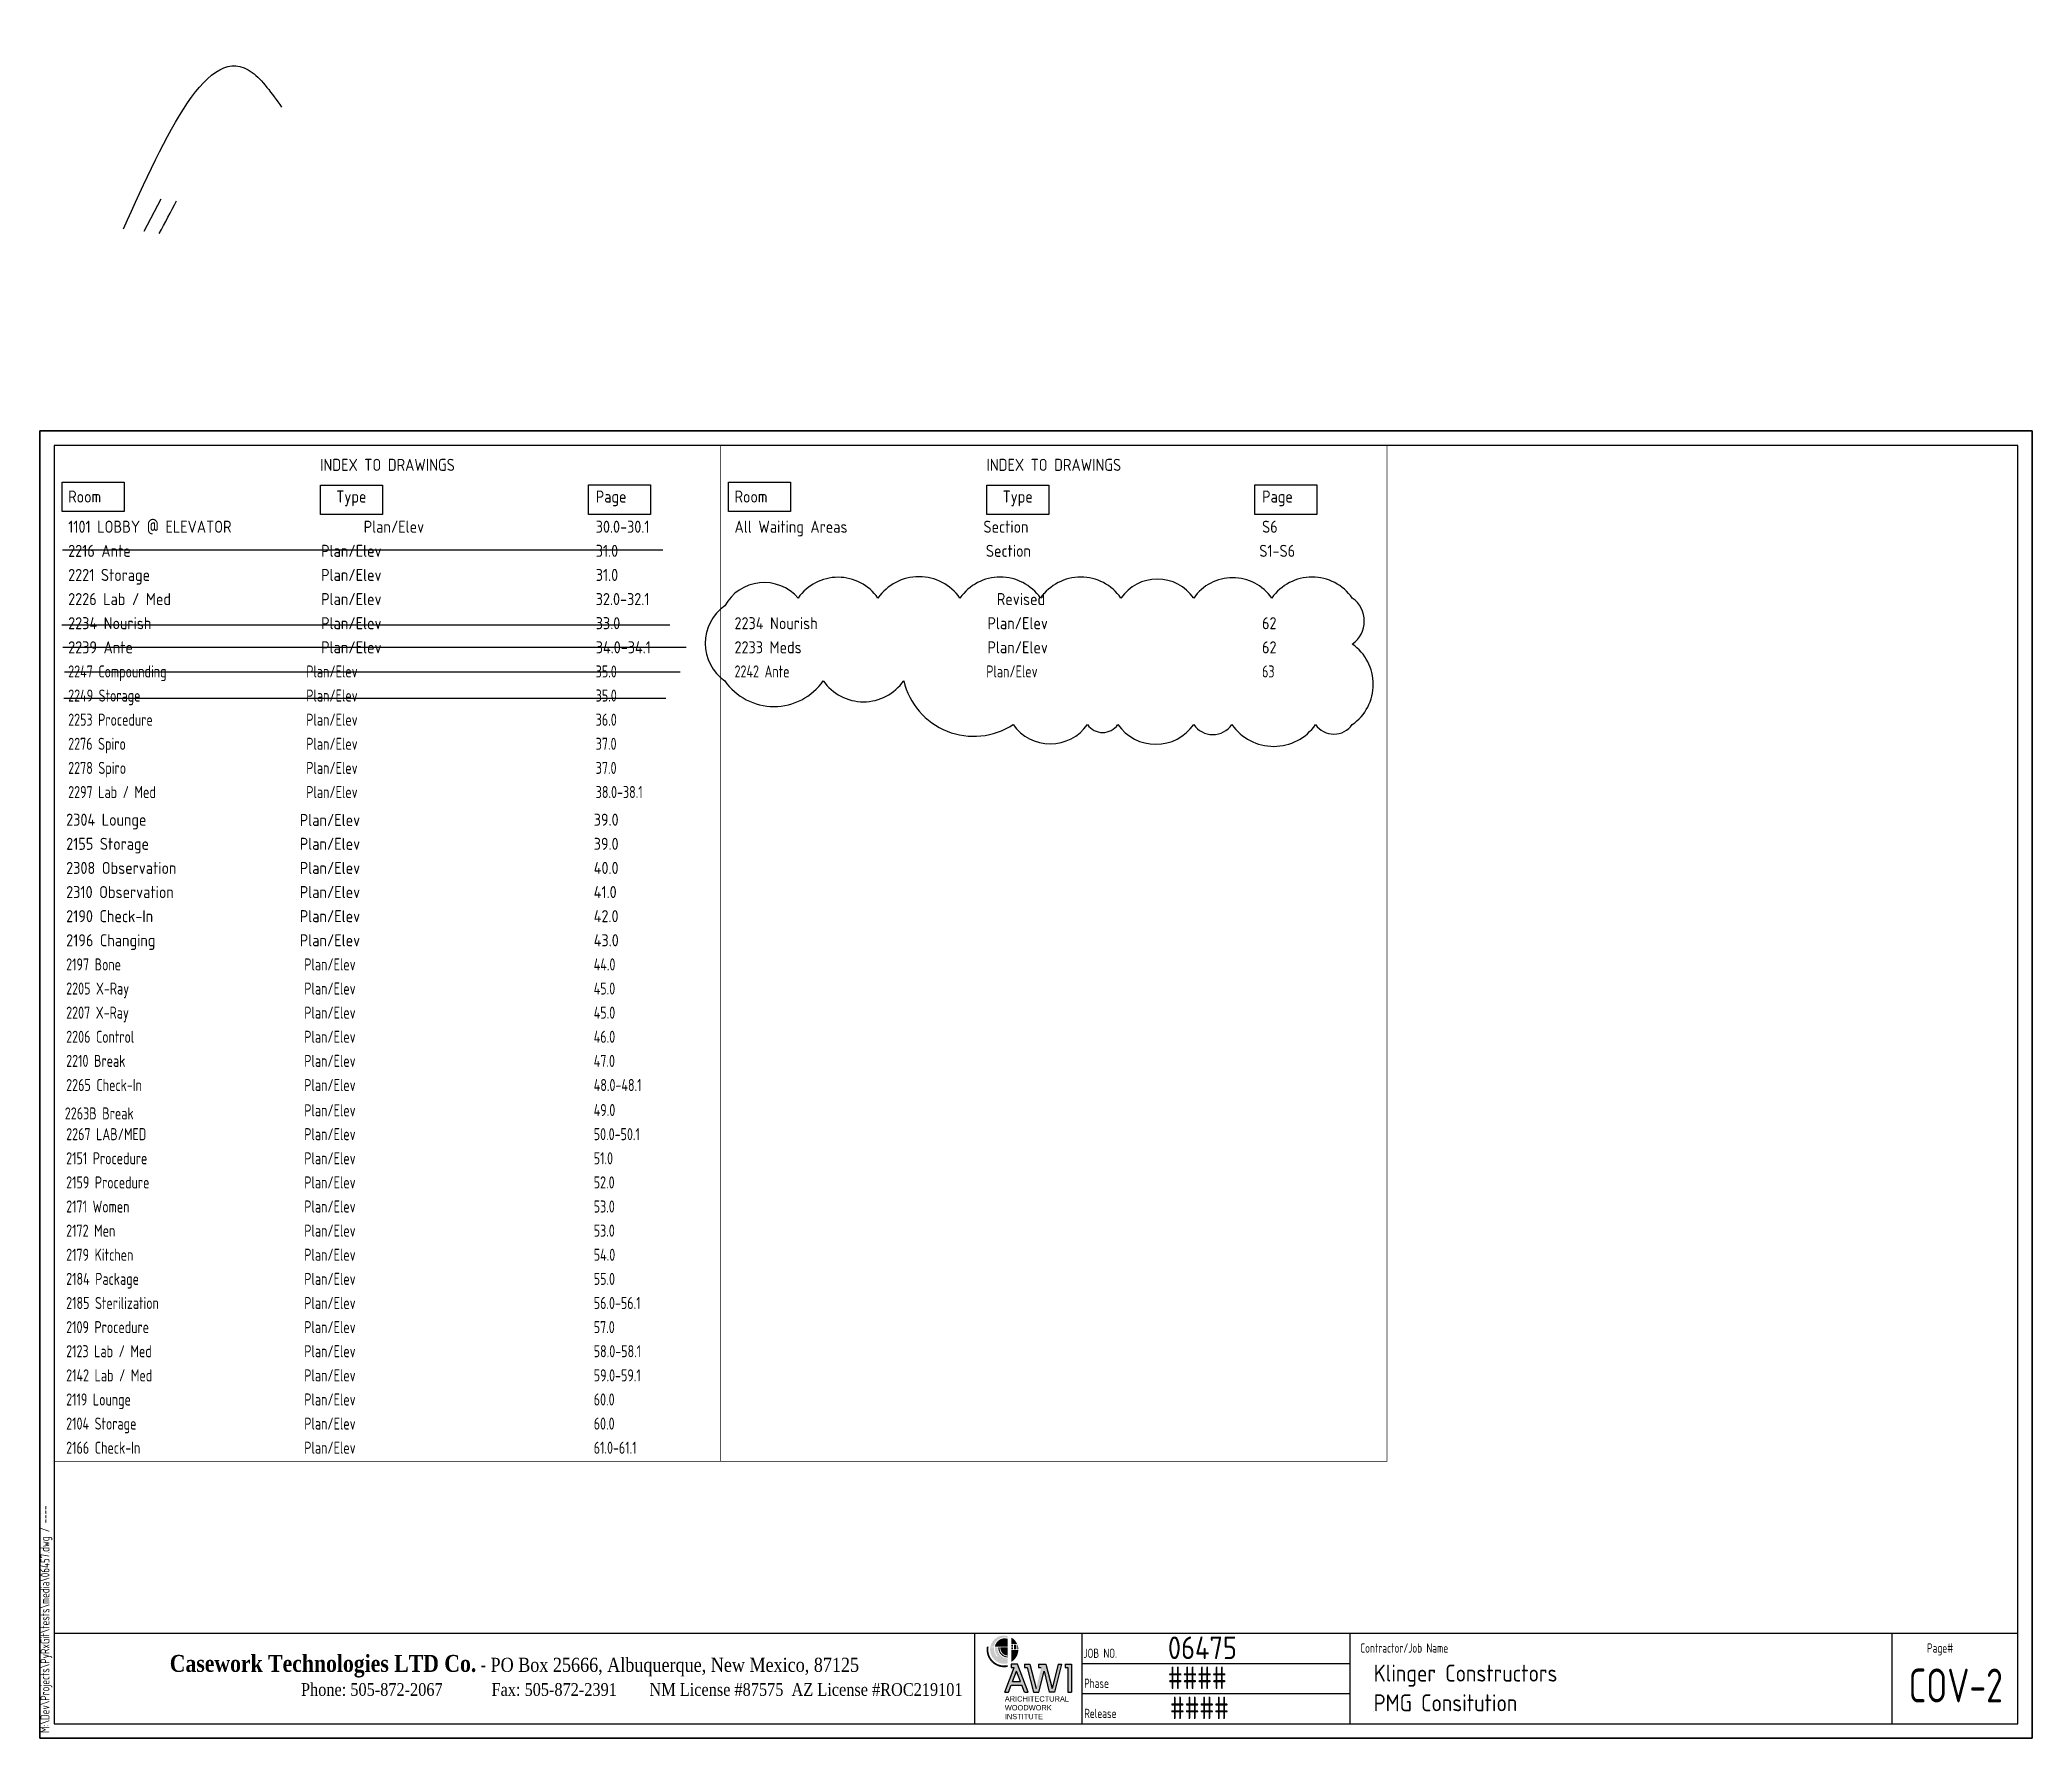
# Model space of a CAD drawing. Header units: millimetres. Extents: x -47782 to 27976, y -27086 to 15583.
# Drawn here: x -10176 to -264, y 7134 to 15583 of the extents above; entities that cross this region are included whole.
import ezdxf
from ezdxf.enums import TextEntityAlignment as Align

# ---------------------------------------------------------------- set-up
doc = ezdxf.new("R2010")
doc.units = ezdxf.units.MM
doc.header["$LTSCALE"] = 150
doc.linetypes.add('HIDDEN', pattern=[0.375, 0.25, -0.125])
for name, color, linetype in [('1_11_BOXBASE', 4, 'Continuous'), ('1_8_TEXT', 7, 'Continuous'), ('ANO2', 1, 'Continuous'), ('HIDDEN', 2, 'HIDDEN'), ('TITL2', 6, 'Continuous')]:
    doc.layers.add(name, color=color, linetype=linetype)
doc.layers.add('PLOTWIN', color=211, linetype='Continuous', plot=False)
doc.styles.add('AWI', font='micross.ttf')
doc.styles.add('Ctec', font='archs.shx', dxfattribs={"width": 0.85})
doc.styles.get("Standard").update_dxf_attribs({"font": 'archquik.shx', "width": 0.85})
doc.dimstyles.new('1', dxfattribs={"dimscale": 12, "dimtxt": 1.6, "dimasz": 1.6, "dimexe": 1, "dimexo": 2, "dimgap": 1, "dimtad": 0, "dimdec": 0, "dimzin": 0, "dimdsep": 46, "dimtxsty": 'Standard', "dimblk": 'OBLIQUE', "dimcen": 0.09, "dimdle": 1, "dimclrd": 1, "dimclre": 1, "dimclrt": 7, "dimadec": 0, "dimazin": 0, "dimtfac": 1, "dimtdec": 0, "dimtofl": 0, "dimtmove": 2, "dimatfit": 3, "dimfxl": 1, "dimtolj": 1, "dimtzin": 0, "dimlwd": -1, "dimlwe": -1, "dimarcsym": 0})

# ---------------------------------------------------------------- blocks, each defined once
blk = doc.blocks.new('awi')
h = blk.add_hatch(color=256)
h.paths.add_polyline_path([(3.931, 4.105), (3.966, 4.105), (3.99, 4.17), (4.089, 4.17), (4.113, 4.105), (4.148, 4.105), (4.05, 4.366), (3.992, 4.366), (3.992, 4.333), (4.017, 4.333)])
h.paths.add_polyline_path([(4.039, 4.301), (4.076, 4.203), (4.003, 4.203)], flags=16)
for points in [[(4.165, 4.366), (4.115, 4.366), (4.115, 4.333), (4.14, 4.333), (4.197, 4.105), (4.246, 4.105), (4.295, 4.301), (4.344, 4.105), (4.393, 4.105), (4.458, 4.366), (4.425, 4.366), (4.369, 4.141), (4.313, 4.366), (4.245, 4.366), (4.245, 4.333), (4.269, 4.333), (4.222, 4.141)], [(4.491, 4.366), (4.491, 4.333), (4.516, 4.333), (4.516, 4.105), (4.548, 4.105), (4.548, 4.366)]]:
    blk.add_hatch(color=256).paths.add_polyline_path(points)
at = {"layer": 'HIDDEN'}
for points in [[(3.959, 4.418, -0.426996), (3.864, 4.52), (3.839, 4.52, 0.181903), (3.866, 4.438), (3.86, 4.433, -0.18298), (3.831, 4.52), (3.808, 4.52), (3.808, 4.528), (3.832, 4.528, -0.448286), (3.959, 4.609), (3.959, 4.626, 1.290994), (3.959, 4.373)], [(3.992, 4.612), (3.992, 4.552), (4.046, 4.552, 0.158662)], [(3.959, 4.356, -0.543101), (3.782, 4.528), (3.766, 4.528, 0.529429), (3.959, 4.339)], [(3.959, 4.6, 0.451495), (3.84, 4.528), (3.959, 4.528)], [(3.883, 4.52), (3.872, 4.52, 0.428182), (3.959, 4.426), (3.959, 4.436, -0.430066)], [(3.959, 4.52), (3.891, 4.52, 0.431933), (3.959, 4.444)], [(4.008, 4.544), (3.992, 4.544), (3.992, 4.528), (4.008, 4.528)], [(4.008, 4.52), (3.992, 4.52), (3.992, 4.503), (4.008, 4.503)], [(4.057, 4.495), (3.992, 4.495), (3.992, 4.386, 0.259457)], [(4.038, 4.544), (4.017, 4.544), (4.017, 4.503), (4.038, 4.503)], [(4.05, 4.544), (4.047, 4.544), (4.047, 4.503), (4.057, 4.503, 0.080075)]]:
    blk.add_hatch(color=104, dxfattribs=at).paths.add_polyline_path(points)
for p, q in [((3.931, 4.105), (4.017, 4.333)), ((3.992, 4.366), (3.992, 4.333)), ((4.05, 4.366), (3.992, 4.366)), ((3.992, 4.333), (4.017, 4.333)), ((4.003, 4.203), (4.039, 4.301)), ((4.029, 4.366), (4.029, 4.366)), ((4.076, 4.203), (4.039, 4.301)), ((4.148, 4.105), (4.05, 4.366)), ((4.115, 4.366), (4.115, 4.333)), ((4.115, 4.366), (4.165, 4.366)), ((4.115, 4.333), (4.14, 4.333)), ((4.14, 4.333), (4.197, 4.105)), ((4.165, 4.366), (4.222, 4.141)), ((4.245, 4.366), (4.245, 4.333)), ((4.245, 4.366), (4.313, 4.366)), ((4.245, 4.333), (4.269, 4.333)), ((4.246, 4.105), (4.295, 4.301)), ((4.295, 4.301), (4.344, 4.105)), ((4.313, 4.366), (4.369, 4.141)), ((4.425, 4.366), (4.369, 4.141)), ((4.458, 4.366), (4.393, 4.105)), ((4.425, 4.366), (4.458, 4.366)), ((4.491, 4.366), (4.491, 4.333)), ((4.491, 4.366), (4.548, 4.366)), ((4.491, 4.333), (4.516, 4.333)), ((4.516, 4.333), (4.516, 4.105)), ((4.548, 4.366), (4.548, 4.105)), ((3.931, 4.105), (3.966, 4.105)), ((3.966, 4.105), (3.99, 4.17)), ((3.99, 4.17), (4.089, 4.17)), ((4.003, 4.203), (4.076, 4.203)), ((4.113, 4.105), (4.089, 4.17)), ((4.113, 4.105), (4.148, 4.105)), ((4.197, 4.105), (4.246, 4.105)), ((4.393, 4.105), (4.344, 4.105)), ((4.516, 4.105), (4.548, 4.105))]:
    blk.add_line(p, q)
at = {"insert": (3.932, 4.068), "char_height": 0.04906, "width": 0.64931, "attachment_point": 1, "style": 'AWI'}
blk.add_mtext('ARICHITECTURAL\\PWOODWORK\\PINSTITUTE', dxfattribs=at)
blk = doc.blocks.new('Brdrtemplate')
blk.add_line((410, 21.71), (3, 21.71))
blk.add_lwpolyline([(3, 3), (410, 3), (410, 268), (3, 268)], close=True)
at = {"layer": '1_8_TEXT'}
for p, q in [((193.83, 3), (193.83, 21.71)), ((216.05, 3), (216.05, 21.71)), ((271.64, 3), (271.64, 21.71)), ((384.01, 3), (384.01, 21.71)), ((216.05, 15.47), (271.64, 15.47)), ((216.05, 9.24), (271.64, 9.24))]:
    blk.add_line(p, q, dxfattribs=at)
at = {"layer": '1_8_TEXT', "lineweight": 13}
blk.add_line((276.51, 5.57), (276.51, 5.57), dxfattribs=at)
at = {"layer": '1_8_TEXT'}
for p in [(216.05, 15.47), (216.05, 9.24)]:
    blk.add_point(p, dxfattribs=at)
at = {"layer": 'PLOTWIN'}
blk.add_lwpolyline([(0, 0), (413, 0), (413, 271), (0, 271)], close=True, dxfattribs=at)
at = {"layer": '1_8_TEXT', "lineweight": 13, "xscale": 22.39221752265871, "yscale": 22.39221752265871, "zscale": 22.39221752265871}
blk.add_blockref('awi', (111.99, -82.4), dxfattribs=at)
at = {"layer": '1_8_TEXT', "style": 'Ctec', "width": 0.85}
for s, height, p in [('JOB NO.', 1.93, (216.35, 16.64)), ('Contractor/Job Name', 1.9303, (273.72, 17.72)), ('Page#', 1.93, (391.21, 17.72)), ('Phase', 1.93, (216.48, 10.41)), ('Release', 1.93, (216.5, 4.17))]:
    blk.add_text(s, height=height, dxfattribs=at).set_placement(p)
at = {"layer": '1_8_TEXT', "insert": (0.13, 1.09), "char_height": 1.8707, "width": 218.1848, "attachment_point": 1, "rotation": 90}
blk.add_mtext('M:\\\\Dev\\\\Projects\\\\PyRxGit\\\\tests\\\\media\\\\06457.dwg / ----', dxfattribs=at)
at = {"layer": '1_8_TEXT', "insert": (26.93, 17.25), "char_height": 3.50755, "width": 230.1894, "attachment_point": 1, "style": 'Ctec'}
blk.add_mtext('{\\fTimes New Roman|b1|i0|c0|p18;Casework Technologies LTD Co.\\Ftxt|c0;\\H0.8333x; - \\fTimes New Roman|b0|i0|c0|p18;PO Box 25666, Albuquerque, New Mexico, 87125\\P\\H0.8x;                                  \\H1.125x;  Phone: 505-872-2067            Fax: 505-872-2391        NM License #87575  AZ License #ROC219101}', dxfattribs=at)
at = {"layer": '1_8_TEXT', "flags": 8}
for tag, p, height in [('JOBNUM', (233.84, 16.39), 4.68), ('CONTRACTOR', (276.51, 11.72), 3.51), ('JOBNAME', (276.51, 5.57), 3.51)]:
    blk.add_attdef(tag, p, '', height=height, dxfattribs=at)
at = {"layer": '1_8_TEXT', "style": 'Ctec', "width": 0.85, "flags": 8}
for tag, p in [('PHASE', (233.84, 10.16)), ('RELEASE', (234.29, 3.92))]:
    blk.add_attdef(tag, p, '', height=4.68, dxfattribs=at)
blk.add_attdef('PAGE', text='', height=7.02, dxfattribs=at).set_placement((397.16, 10.92), align=Align.MIDDLE_CENTER)
blk = doc.blocks.new('index1')
for points in [[(3.3, -10.97), (3.3, -6.08), (13.58, -6.08), (13.58, -10.97)], [(46.12, -11.49), (46.12, -6.59), (56.4, -6.59), (56.4, -11.49)], [(90.61, -11.46), (90.61, -6.56), (100.89, -6.56), (100.89, -11.46)]]:
    blk.add_lwpolyline(points, close=True)
at = {"layer": 'TITL2', "const_width": 0.0911}
blk.add_lwpolyline([(2, 0), (112.5, 0), (112.5, -168.49), (2, -168.49)], close=True, dxfattribs=at)
at = {"flags": 8}
for tag, p in [('ROOM', (4.3, -14.49)), ('PAGE', (91.79, -14.49)), ('ROOM', (4.3, -18.49)), ('PAGE', (91.79, -18.49)), ('ROOM', (4.3, -22.49)), ('PAGE', (91.79, -22.49)), ('ROOM', (4.3, -26.49)), ('PAGE', (91.79, -26.49)), ('ROOM', (4.3, -30.49)), ('PAGE', (91.79, -30.49)), ('ROOM', (4.3, -34.49)), ('PAGE', (91.79, -34.49))]:
    blk.add_attdef(tag, p, '', height=2, dxfattribs=at)
for p in [(51.26, -14.49), (51.26, -18.49), (51.26, -22.49), (51.26, -26.49), (51.26, -30.49), (51.26, -34.49)]:
    blk.add_attdef('TYPE', text='', height=2, dxfattribs=at).set_placement(p, align=Align.CENTER)
at = {"layer": 'ANO2'}
for s, p in [('INDEX TO DRAWINGS', (57.25, -4.23)), ('Type', (51.26, -9.49))]:
    blk.add_text(s, height=2, dxfattribs=at).set_placement(p, align=Align.CENTER)
for s, p in [('Room', (4.3, -9.49)), ('Page', (91.79, -9.49))]:
    blk.add_text(s, height=2, dxfattribs=at).set_placement(p)
blk = doc.blocks.new('index3')
at = {"flags": 8}
for tag, p in [('ROOM', (-108.21, -62.49)), ('PAGE', (-20.72, -62.49)), ('ROOM', (-108.21, -66.49)), ('PAGE', (-20.72, -66.49)), ('ROOM', (-108.21, -70.49)), ('PAGE', (-20.72, -70.49)), ('ROOM', (-108.21, -74.49)), ('PAGE', (-20.72, -74.49)), ('ROOM', (-108.21, -78.49)), ('PAGE', (-20.72, -78.49)), ('ROOM', (-108.21, -82.49)), ('PAGE', (-20.72, -82.49))]:
    blk.add_attdef(tag, p, '', height=2, dxfattribs=at)
for p in [(-64.46, -62.54), (-64.46, -66.49), (-64.46, -70.49), (-64.46, -74.49), (-64.46, -78.49), (-64.46, -82.49)]:
    blk.add_attdef('TYPE', text='', height=2, dxfattribs=at).set_placement(p, align=Align.CENTER)
blk = doc.blocks.new('index4')
at = {"width": 0.85, "flags": 8}
for tag, p in [('ROOM', (-108.21, -86.49)), ('PAGE', (-20.72, -86.49)), ('ROOM', (-108.21, -90.49)), ('PAGE', (-20.72, -90.49)), ('ROOM', (-108.21, -94.49)), ('PAGE', (-20.72, -94.49)), ('ROOM', (-108.21, -98.49)), ('PAGE', (-20.72, -98.49)), ('ROOM', (-108.21, -102.49)), ('PAGE', (-20.72, -102.49)), ('ROOM', (-108.21, -106.49)), ('PAGE', (-20.72, -106.49))]:
    blk.add_attdef(tag, p, '', height=2, dxfattribs=at)
for p in [(-64.46, -86.49), (-64.46, -90.49), (-64.46, -94.49), (-64.46, -98.49), (-64.46, -102.49), (-64.46, -106.49)]:
    blk.add_attdef('TYPE', text='', height=2, dxfattribs=at).set_placement(p, align=Align.CENTER)
blk = doc.blocks.new('index5')
at = {"width": 0.85, "flags": 8}
for tag, p in [('ROOM', (-108.21, -110.49)), ('PAGE', (-20.72, -110.49)), ('ROOM', (-108.21, -114.49)), ('PAGE', (-20.72, -114.49)), ('ROOM', (-108.21, -118.49)), ('PAGE', (-20.72, -118.49)), ('ROOM', (-108.21, -122.49)), ('PAGE', (-20.72, -122.49)), ('ROOM', (-108.21, -126.49)), ('PAGE', (-20.72, -126.49)), ('ROOM', (-108.21, -130.49)), ('PAGE', (-20.72, -130.49))]:
    blk.add_attdef(tag, p, '', height=2, dxfattribs=at)
for p in [(-64.46, -110.54), (-64.46, -114.49), (-64.46, -118.49), (-64.46, -122.49), (-64.46, -126.49), (-64.46, -130.49)]:
    blk.add_attdef('TYPE', text='', height=2, dxfattribs=at).set_placement(p, align=Align.CENTER)
blk = doc.blocks.new('index6')
at = {"width": 0.85, "flags": 8}
for tag, p in [('ROOM', (-108.21, -134.49)), ('PAGE', (-20.72, -134.49)), ('ROOM', (-108.21, -138.49)), ('PAGE', (-20.72, -138.49)), ('ROOM', (-108.21, -142.49)), ('PAGE', (-20.72, -142.49)), ('ROOM', (-108.21, -146.49)), ('PAGE', (-20.72, -146.49)), ('ROOM', (-108.21, -150.49)), ('PAGE', (-20.72, -150.49)), ('ROOM', (-108.21, -154.49)), ('PAGE', (-20.72, -154.49)), ('ROOM', (-108.21, -158.49)), ('PAGE', (-20.72, -158.49)), ('ROOM', (-108.21, -162.49)), ('PAGE', (-20.72, -162.49)), ('ROOM', (-108.21, -166.49)), ('PAGE', (-20.72, -166.49))]:
    blk.add_attdef(tag, p, '', height=2, dxfattribs=at)
for p in [(-64.46, -134.49), (-64.46, -138.49), (-64.46, -142.49), (-64.46, -146.49), (-64.46, -150.49), (-64.46, -154.49), (-64.46, -158.49), (-64.46, -162.49), (-64.46, -166.49)]:
    blk.add_attdef('TYPE', text='', height=2, dxfattribs=at).set_placement(p, align=Align.CENTER)
blk = doc.blocks.new('index2')
at = {"width": 0.85, "flags": 8}
for tag, p in [('ROOM', (-108.21, -38.49)), ('PAGE', (-20.72, -38.49)), ('ROOM', (-108.21, -42.49)), ('PAGE', (-20.72, -42.49)), ('ROOM', (-108.21, -46.49)), ('PAGE', (-20.72, -46.49)), ('ROOM', (-108.21, -50.49)), ('PAGE', (-20.72, -50.49)), ('ROOM', (-108.21, -54.49)), ('PAGE', (-20.72, -54.49)), ('ROOM', (-108.21, -58.49)), ('PAGE', (-20.72, -58.49))]:
    blk.add_attdef(tag, p, '', height=2, dxfattribs=at)
for p in [(-64.46, -38.49), (-64.46, -42.49), (-64.46, -46.49), (-64.46, -50.49), (-64.46, -54.49), (-64.46, -58.49)]:
    blk.add_attdef('TYPE', text='', height=2, dxfattribs=at).set_placement(p, align=Align.CENTER)
blk = doc.blocks.new('_OBLIQUE')
at = {"color": 0, "linetype": 'ByBlock'}
blk.add_line((-0.5, -0.5), (0.5, 0.5), dxfattribs=at)

msp = doc.modelspace()

# ---------------------------------------------------------------- linework, layer by layer
at = {"layer": '1_11_BOXBASE'}
for p, q in [((-10063.36296, 13045.43392), (-7076.43585, 13045.43392)), ((-10067.09514, 12673.57474), (-7042.03916, 12673.57474)), ((-10061.74538, 12561.24238), (-6960.80932, 12561.24238)), ((-10053.45618, 12439.76911), (-6991.60743, 12439.76911)), ((-10056.80892, 12307.67201), (-7062.70247, 12307.67201))]:
    msp.add_line(p, q, dxfattribs=at)
msp.add_lwpolyline([(-5334.20824, 12176.62072, 0.52056705), (-4964.82327, 12176.62072, 0.52056705), (-4813.18069, 12176.62072, 0.52056705), (-4436.01959, 12176.62072, 0.52056705), (-4245.49457, 12176.62072, 0.52056705), (-3829.44925, 12176.62072, 0.52056705), (-3646.70214, 12176.62072, 0.52056705), (-3646.70214, 12576.93549, 0.52056705), (-3646.70214, 12806.24175, 0.52056705), (-4047.19341, 12806.24175, 0.52056705), (-4436.01959, 12806.24175, 0.52056705), (-4797.62664, 12806.24175, 0.52056705), (-5198.11791, 12806.24175, 0.52056705), (-5598.60919, 12806.24175, 0.52056705), (-6006.87659, 12806.24175, 0.52056705), (-6403.48068, 12806.24175, 0.52056705), (-6768.97669, 12767.37619, 0.52056705), (-6768.97669, 12394.2679, 0.52056705), (-6279.05545, 12394.2679, 0.52056705), (-5878.56418, 12394.2679, 0.52056705)], format="xyb", close=True, dxfattribs=at)
for points in [[(-9760.64022, 14643.32155), (-9119.94854, 15421.38208), (-8974.01642, 15248.87817)], [(-9582.62358, 14619.40619), (-9496.45121, 14782.17621)]]:
    msp.add_spline(points, degree=3, dxfattribs=at)
at = {"layer": 'PLOTWIN'}
msp.add_lwpolyline([(-10176.47022, 7133.79787), (-10176.47022, 13637.79787), (-264.47022, 13637.79787), (-264.47022, 7133.79787)], close=True, dxfattribs=at)

# ---------------------------------------------------------------- block references
at = {"xscale": 24, "yscale": 24, "zscale": 24}
msp.add_blockref('Brdrtemplate', (-10176.47022, 7133.79787), dxfattribs=at).add_auto_attribs({'PAGE': 'COV-2', 'PHASE': '####', 'RELEASE': '####', 'JOBNUM': '06475', 'CONTRACTOR': 'Klinger Constructors', 'JOBNAME': 'PMG Consitution'})
ref = msp.add_blockref('index1', (-10164.47022, 13565.79787), dxfattribs=dict(xscale=30, yscale=30, zscale=30))
ref.add_attrib('ROOM', '1101 LOBBY @ ELEVATOR', (-10035.48853, 13131.05201), dxfattribs={"height": 60, "flags": 8})
ref.add_attrib('TYPE', 'Plan/Elev', dxfattribs={"height": 60, "flags": 8}).set_placement((-8414.87075, 13131.05201), align=Align.CENTER)
ref.add_attrib('PAGE', '30.0-30.1', (-7410.8517, 13131.05201), dxfattribs={"height": 60, "flags": 8})
ref.add_attrib('ROOM', '2216 Ante', (-10035.48853, 13011.05201), dxfattribs={"height": 60, "flags": 8})
ref.add_attrib('TYPE', 'Plan/Elev', dxfattribs={"height": 60, "flags": 8}).set_placement((-8626.72119, 13011.05201), align=Align.CENTER)
ref.add_attrib('PAGE', '31.0', (-7410.8517, 13011.05201), dxfattribs={"height": 60, "flags": 8})
ref.add_attrib('ROOM', '2221 Storage', (-10035.48853, 12891.05201), dxfattribs={"height": 60, "flags": 8})
ref.add_attrib('TYPE', 'Plan/Elev', dxfattribs={"height": 60, "flags": 8}).set_placement((-8626.72119, 12891.05201), align=Align.CENTER)
ref.add_attrib('PAGE', '31.0', (-7410.8517, 12891.05201), dxfattribs={"height": 60, "flags": 8})
ref.add_attrib('ROOM', '2226 Lab / Med', (-10035.48853, 12771.05201), dxfattribs={"height": 60, "flags": 8})
ref.add_attrib('TYPE', 'Plan/Elev', dxfattribs={"height": 60, "flags": 8}).set_placement((-8626.72119, 12771.05201), align=Align.CENTER)
ref.add_attrib('PAGE', '32.0-32.1', (-7410.8517, 12771.05201), dxfattribs={"height": 60, "flags": 8})
ref.add_attrib('ROOM', '2234 Nourish', (-10035.48853, 12651.05201), dxfattribs={"height": 60, "flags": 8})
ref.add_attrib('TYPE', 'Plan/Elev', dxfattribs={"height": 60, "flags": 8}).set_placement((-8626.72119, 12651.05201), align=Align.CENTER)
ref.add_attrib('PAGE', '33.0', (-7410.8517, 12651.05201), dxfattribs={"height": 60, "flags": 8})
ref.add_attrib('ROOM', '2239 Ante', (-10035.48853, 12531.05201), dxfattribs={"height": 60, "flags": 8})
ref.add_attrib('TYPE', 'Plan/Elev', dxfattribs={"height": 60, "flags": 8}).set_placement((-8626.72119, 12531.05201), align=Align.CENTER)
ref.add_attrib('PAGE', '34.0-34.1', (-7410.8517, 12531.05201), dxfattribs={"height": 60, "flags": 8})
ref = msp.add_blockref('index1', (-6849.32745, 13565.79787), dxfattribs=dict(xscale=30, yscale=30, zscale=30))
ref.add_attrib('ROOM', 'All Waiting Areas ', (-6720.34575, 13131.05201), dxfattribs={"height": 60, "flags": 8})
ref.add_attrib('TYPE', 'Section', dxfattribs={"height": 60, "flags": 8}).set_placement((-5369.95942, 13131.05201), align=Align.CENTER)
ref.add_attrib('PAGE', 'S6', (-4095.70893, 13131.05201), dxfattribs={"height": 60, "flags": 8})
ref.add_attrib('TYPE', ' Section', dxfattribs={"height": 60, "flags": 8}).set_placement((-5373.95373, 13011.05201), align=Align.CENTER)
ref.add_attrib('PAGE', ' S1-S6', (-4142.06164, 13011.05201), dxfattribs={"height": 60, "flags": 8})
ref.add_attrib('TYPE', ' Revised', dxfattribs={"height": 60, "flags": 8}).set_placement((-5311.57842, 12771.05201), align=Align.CENTER)
ref.add_attrib('ROOM', '2234 Nourish', (-6720.34575, 12651.05201), dxfattribs={"height": 60, "flags": 8})
ref.add_attrib('TYPE', 'Plan/Elev', dxfattribs={"height": 60, "flags": 8}).set_placement((-5311.57842, 12651.05201), align=Align.CENTER)
ref.add_attrib('PAGE', '62', (-4095.70893, 12651.05201), dxfattribs={"height": 60, "flags": 8})
ref.add_attrib('ROOM', '2233 Meds', (-6720.34575, 12531.05201), dxfattribs={"height": 60, "flags": 8})
ref.add_attrib('TYPE', 'Plan/Elev', dxfattribs={"height": 60, "flags": 8}).set_placement((-5311.57842, 12531.05201), align=Align.CENTER)
ref.add_attrib('PAGE', '62', (-4095.70893, 12531.05201), dxfattribs={"height": 60, "flags": 8})
ref = msp.add_blockref('index2', (-6789.32745, 13565.79787), dxfattribs=dict(xscale=30, yscale=30, zscale=30))
ref.add_attrib('ROOM', '2247 Compounding', (-10035.48853, 12411.05201), dxfattribs={"height": 60, "width": 0.85, "flags": 8})
ref.add_attrib('TYPE', 'Plan/Elev', dxfattribs={"height": 60, "width": 0.85, "flags": 8}).set_placement((-8723.17012, 12411.05201), align=Align.CENTER)
ref.add_attrib('PAGE', '35.0', (-7410.8517, 12411.05201), dxfattribs={"height": 60, "width": 0.85, "flags": 8})
ref.add_attrib('ROOM', '2249 Storage', (-10035.48853, 12291.05201), dxfattribs={"height": 60, "width": 0.85, "flags": 8})
ref.add_attrib('TYPE', 'Plan/Elev', dxfattribs={"height": 60, "width": 0.85, "flags": 8}).set_placement((-8723.17012, 12291.05201), align=Align.CENTER)
ref.add_attrib('PAGE', '35.0', (-7410.8517, 12291.05201), dxfattribs={"height": 60, "width": 0.85, "flags": 8})
ref.add_attrib('ROOM', '2253 Procedure', (-10035.48853, 12171.05201), dxfattribs={"height": 60, "width": 0.85, "flags": 8})
ref.add_attrib('TYPE', 'Plan/Elev', dxfattribs={"height": 60, "width": 0.85, "flags": 8}).set_placement((-8723.17012, 12171.05201), align=Align.CENTER)
ref.add_attrib('PAGE', '36.0', (-7410.8517, 12171.05201), dxfattribs={"height": 60, "width": 0.85, "flags": 8})
ref.add_attrib('ROOM', '2276 Spiro', (-10035.48853, 12051.05201), dxfattribs={"height": 60, "width": 0.85, "flags": 8})
ref.add_attrib('TYPE', 'Plan/Elev', dxfattribs={"height": 60, "width": 0.85, "flags": 8}).set_placement((-8723.17012, 12051.05201), align=Align.CENTER)
ref.add_attrib('PAGE', '37.0', (-7410.8517, 12051.05201), dxfattribs={"height": 60, "width": 0.85, "flags": 8})
ref.add_attrib('ROOM', '2278 Spiro', (-10035.48853, 11931.05201), dxfattribs={"height": 60, "width": 0.85, "flags": 8})
ref.add_attrib('TYPE', 'Plan/Elev', dxfattribs={"height": 60, "width": 0.85, "flags": 8}).set_placement((-8723.17012, 11931.05201), align=Align.CENTER)
ref.add_attrib('PAGE', '37.0', (-7410.8517, 11931.05201), dxfattribs={"height": 60, "width": 0.85, "flags": 8})
ref.add_attrib('ROOM', '2297 Lab / Med', (-10035.48853, 11811.05201), dxfattribs={"height": 60, "width": 0.85, "flags": 8})
ref.add_attrib('TYPE', 'Plan/Elev', dxfattribs={"height": 60, "width": 0.85, "flags": 8}).set_placement((-8723.17012, 11811.05201), align=Align.CENTER)
ref.add_attrib('PAGE', '38.0-38.1', (-7410.8517, 11811.05201), dxfattribs={"height": 60, "width": 0.85, "flags": 8})
ref = msp.add_blockref('index2', (-3474.18467, 13565.79787), dxfattribs=dict(xscale=30, yscale=30, zscale=30))
ref.add_attrib('ROOM', '2242 Ante', (-6720.34575, 12411.05201), dxfattribs={"height": 60, "width": 0.85, "flags": 8})
ref.add_attrib('TYPE', 'Plan/Elev', dxfattribs={"height": 60, "width": 0.85, "flags": 8}).set_placement((-5340.1637, 12411.05201), align=Align.CENTER)
ref.add_attrib('PAGE', '63', (-4095.70893, 12411.05201), dxfattribs={"height": 60, "width": 0.85, "flags": 8})
ref = msp.add_blockref('index3', (-6799.31092, 13548.15199), dxfattribs=dict(xscale=30, yscale=30, zscale=30))
ref.add_attrib('ROOM', '2304 Lounge', (-10045.472, 11673.40612), dxfattribs={"height": 60, "flags": 8})
ref.add_attrib('TYPE', 'Plan/Elev', dxfattribs={"height": 60, "flags": 8}).set_placement((-8733.15359, 11671.96573), align=Align.CENTER)
ref.add_attrib('PAGE', '39.0', (-7420.83518, 11673.40612), dxfattribs={"height": 60, "flags": 8})
ref.add_attrib('ROOM', '2155 Storage', (-10045.472, 11553.40612), dxfattribs={"height": 60, "flags": 8})
ref.add_attrib('TYPE', 'Plan/Elev', dxfattribs={"height": 60, "flags": 8}).set_placement((-8733.15359, 11553.40612), align=Align.CENTER)
ref.add_attrib('PAGE', '39.0', (-7420.83518, 11553.40612), dxfattribs={"height": 60, "flags": 8})
ref.add_attrib('ROOM', '2308 Observation', (-10045.472, 11433.40612), dxfattribs={"height": 60, "flags": 8})
ref.add_attrib('TYPE', 'Plan/Elev', dxfattribs={"height": 60, "flags": 8}).set_placement((-8733.15359, 11433.40612), align=Align.CENTER)
ref.add_attrib('PAGE', '40.0', (-7420.83518, 11433.40612), dxfattribs={"height": 60, "flags": 8})
ref.add_attrib('ROOM', '2310 Observation', (-10045.472, 11313.40612), dxfattribs={"height": 60, "flags": 8})
ref.add_attrib('TYPE', 'Plan/Elev', dxfattribs={"height": 60, "flags": 8}).set_placement((-8733.15359, 11313.40612), align=Align.CENTER)
ref.add_attrib('PAGE', '41.0', (-7420.83518, 11313.40612), dxfattribs={"height": 60, "flags": 8})
ref.add_attrib('ROOM', '2190 Check-In', (-10045.472, 11193.40612), dxfattribs={"height": 60, "flags": 8})
ref.add_attrib('TYPE', 'Plan/Elev', dxfattribs={"height": 60, "flags": 8}).set_placement((-8733.15359, 11193.40612), align=Align.CENTER)
ref.add_attrib('PAGE', '42.0', (-7420.83518, 11193.40612), dxfattribs={"height": 60, "flags": 8})
ref.add_attrib('ROOM', '2196 Changing', (-10045.472, 11073.40612), dxfattribs={"height": 60, "flags": 8})
ref.add_attrib('TYPE', 'Plan/Elev', dxfattribs={"height": 60, "flags": 8}).set_placement((-8733.15359, 11073.40612), align=Align.CENTER)
ref.add_attrib('PAGE', '43.0', (-7420.83518, 11073.40612), dxfattribs={"height": 60, "flags": 8})
ref = msp.add_blockref('index4', (-6799.31092, 13548.15199), dxfattribs=dict(xscale=30, yscale=30, zscale=30))
ref.add_attrib('ROOM', '2197 Bone', (-10045.472, 10953.40612), dxfattribs={"height": 60, "width": 0.85, "flags": 8})
ref.add_attrib('TYPE', 'Plan/Elev', dxfattribs={"height": 60, "width": 0.85, "flags": 8}).set_placement((-8733.15359, 10953.40612), align=Align.CENTER)
ref.add_attrib('PAGE', '44.0', (-7420.83518, 10953.40612), dxfattribs={"height": 60, "width": 0.85, "flags": 8})
ref.add_attrib('ROOM', '2205 X-Ray', (-10045.472, 10833.40612), dxfattribs={"height": 60, "width": 0.85, "flags": 8})
ref.add_attrib('TYPE', 'Plan/Elev', dxfattribs={"height": 60, "width": 0.85, "flags": 8}).set_placement((-8733.15359, 10833.40612), align=Align.CENTER)
ref.add_attrib('PAGE', '45.0', (-7420.83518, 10833.40612), dxfattribs={"height": 60, "width": 0.85, "flags": 8})
ref.add_attrib('ROOM', '2207 X-Ray', (-10045.472, 10713.40612), dxfattribs={"height": 60, "width": 0.85, "flags": 8})
ref.add_attrib('TYPE', 'Plan/Elev', dxfattribs={"height": 60, "width": 0.85, "flags": 8}).set_placement((-8733.15359, 10713.40612), align=Align.CENTER)
ref.add_attrib('PAGE', '45.0', (-7420.83518, 10713.40612), dxfattribs={"height": 60, "width": 0.85, "flags": 8})
ref.add_attrib('ROOM', '2206 Control', (-10045.472, 10593.40612), dxfattribs={"height": 60, "width": 0.85, "flags": 8})
ref.add_attrib('TYPE', 'Plan/Elev', dxfattribs={"height": 60, "width": 0.85, "flags": 8}).set_placement((-8733.15359, 10593.40612), align=Align.CENTER)
ref.add_attrib('PAGE', '46.0', (-7420.83518, 10593.40612), dxfattribs={"height": 60, "width": 0.85, "flags": 8})
ref.add_attrib('ROOM', '2210 Break', (-10045.472, 10473.40612), dxfattribs={"height": 60, "width": 0.85, "flags": 8})
ref.add_attrib('TYPE', 'Plan/Elev', dxfattribs={"height": 60, "width": 0.85, "flags": 8}).set_placement((-8733.15359, 10473.40612), align=Align.CENTER)
ref.add_attrib('PAGE', '47.0', (-7420.83518, 10473.40612), dxfattribs={"height": 60, "width": 0.85, "flags": 8})
ref.add_attrib('ROOM', '2265 Check-In', (-10045.472, 10353.40612), dxfattribs={"height": 60, "width": 0.85, "flags": 8})
ref.add_attrib('TYPE', 'Plan/Elev', dxfattribs={"height": 60, "width": 0.85, "flags": 8}).set_placement((-8733.15359, 10353.40612), align=Align.CENTER)
ref.add_attrib('PAGE', '48.0-48.1', (-7420.83518, 10353.40612), dxfattribs={"height": 60, "width": 0.85, "flags": 8})
ref = msp.add_blockref('index5', (-6799.31092, 13543.60105), dxfattribs=dict(xscale=30, yscale=30, zscale=30))
ref.add_attrib('ROOM', '2263B Break', (-10052.09715, 10212.08994), dxfattribs={"height": 60, "width": 0.85, "flags": 8})
ref.add_attrib('TYPE', 'Plan/Elev', dxfattribs={"height": 60, "width": 0.85, "flags": 8}).set_placement((-8733.15359, 10227.41479), align=Align.CENTER)
ref.add_attrib('PAGE', '49.0', (-7420.83518, 10228.85518), dxfattribs={"height": 60, "width": 0.85, "flags": 8})
ref.add_attrib('ROOM', '2267 LAB/MED', (-10045.472, 10108.85518), dxfattribs={"height": 60, "width": 0.85, "flags": 8})
ref.add_attrib('TYPE', 'Plan/Elev', dxfattribs={"height": 60, "width": 0.85, "flags": 8}).set_placement((-8733.15359, 10108.85518), align=Align.CENTER)
ref.add_attrib('PAGE', '50.0-50.1', (-7420.83518, 10108.85518), dxfattribs={"height": 60, "width": 0.85, "flags": 8})
ref.add_attrib('ROOM', '2151 Procedure', (-10045.472, 9988.85518), dxfattribs={"height": 60, "width": 0.85, "flags": 8})
ref.add_attrib('TYPE', 'Plan/Elev', dxfattribs={"height": 60, "width": 0.85, "flags": 8}).set_placement((-8733.15359, 9988.85518), align=Align.CENTER)
ref.add_attrib('PAGE', '51.0', (-7420.83518, 9988.85518), dxfattribs={"height": 60, "width": 0.85, "flags": 8})
ref.add_attrib('ROOM', '2159 Procedure', (-10045.472, 9868.85518), dxfattribs={"height": 60, "width": 0.85, "flags": 8})
ref.add_attrib('TYPE', 'Plan/Elev', dxfattribs={"height": 60, "width": 0.85, "flags": 8}).set_placement((-8733.15359, 9868.85518), align=Align.CENTER)
ref.add_attrib('PAGE', '52.0', (-7420.83518, 9868.85518), dxfattribs={"height": 60, "width": 0.85, "flags": 8})
ref.add_attrib('ROOM', '2171 Women ', (-10045.472, 9748.85518), dxfattribs={"height": 60, "width": 0.85, "flags": 8})
ref.add_attrib('TYPE', 'Plan/Elev', dxfattribs={"height": 60, "width": 0.85, "flags": 8}).set_placement((-8733.15359, 9748.85518), align=Align.CENTER)
ref.add_attrib('PAGE', '53.0', (-7420.83518, 9748.85518), dxfattribs={"height": 60, "width": 0.85, "flags": 8})
ref.add_attrib('ROOM', '2172 Men', (-10045.472, 9628.85518), dxfattribs={"height": 60, "width": 0.85, "flags": 8})
ref.add_attrib('TYPE', 'Plan/Elev', dxfattribs={"height": 60, "width": 0.85, "flags": 8}).set_placement((-8733.15359, 9628.85518), align=Align.CENTER)
ref.add_attrib('PAGE', '53.0', (-7420.83518, 9628.85518), dxfattribs={"height": 60, "width": 0.85, "flags": 8})
ref = msp.add_blockref('index6', (-6799.31092, 13543.60105), dxfattribs=dict(xscale=30, yscale=30, zscale=30))
ref.add_attrib('ROOM', '2179 Kitchen', (-10045.472, 9508.85518), dxfattribs={"height": 60, "width": 0.85, "flags": 8})
ref.add_attrib('PAGE', '54.0', (-7420.83518, 9508.85518), dxfattribs={"height": 60, "width": 0.85, "flags": 8})
ref.add_attrib('TYPE', 'Plan/Elev', dxfattribs={"height": 60, "width": 0.85, "flags": 8}).set_placement((-8733.15359, 9508.85518), align=Align.CENTER)
ref.add_attrib('ROOM', '2184 Package', (-10045.472, 9388.85518), dxfattribs={"height": 60, "width": 0.85, "flags": 8})
ref.add_attrib('TYPE', 'Plan/Elev', dxfattribs={"height": 60, "width": 0.85, "flags": 8}).set_placement((-8733.15359, 9388.85518), align=Align.CENTER)
ref.add_attrib('PAGE', '55.0', (-7420.83518, 9388.85518), dxfattribs={"height": 60, "width": 0.85, "flags": 8})
ref.add_attrib('ROOM', '2185 Sterilization', (-10045.472, 9268.85518), dxfattribs={"height": 60, "width": 0.85, "flags": 8})
ref.add_attrib('TYPE', 'Plan/Elev', dxfattribs={"height": 60, "width": 0.85, "flags": 8}).set_placement((-8733.15359, 9268.85518), align=Align.CENTER)
ref.add_attrib('PAGE', '56.0-56.1', (-7420.83518, 9268.85518), dxfattribs={"height": 60, "width": 0.85, "flags": 8})
ref.add_attrib('ROOM', '2109 Procedure', (-10045.472, 9148.85518), dxfattribs={"height": 60, "width": 0.85, "flags": 8})
ref.add_attrib('TYPE', 'Plan/Elev', dxfattribs={"height": 60, "width": 0.85, "flags": 8}).set_placement((-8733.15359, 9148.85518), align=Align.CENTER)
ref.add_attrib('PAGE', '57.0', (-7420.83518, 9148.85518), dxfattribs={"height": 60, "width": 0.85, "flags": 8})
ref.add_attrib('ROOM', '2123 Lab / Med', (-10045.472, 9028.85518), dxfattribs={"height": 60, "width": 0.85, "flags": 8})
ref.add_attrib('TYPE', 'Plan/Elev', dxfattribs={"height": 60, "width": 0.85, "flags": 8}).set_placement((-8733.15359, 9028.85518), align=Align.CENTER)
ref.add_attrib('PAGE', '58.0-58.1', (-7420.83518, 9028.85518), dxfattribs={"height": 60, "width": 0.85, "flags": 8})
ref.add_attrib('ROOM', '2142 Lab / Med', (-10045.472, 8908.85518), dxfattribs={"height": 60, "width": 0.85, "flags": 8})
ref.add_attrib('TYPE', 'Plan/Elev', dxfattribs={"height": 60, "width": 0.85, "flags": 8}).set_placement((-8733.15359, 8908.85518), align=Align.CENTER)
ref.add_attrib('PAGE', '59.0-59.1', (-7420.83518, 8908.85518), dxfattribs={"height": 60, "width": 0.85, "flags": 8})
ref.add_attrib('ROOM', '2119 Lounge', (-10045.472, 8788.85518), dxfattribs={"height": 60, "width": 0.85, "flags": 8})
ref.add_attrib('TYPE', 'Plan/Elev', dxfattribs={"height": 60, "width": 0.85, "flags": 8}).set_placement((-8733.15359, 8788.85518), align=Align.CENTER)
ref.add_attrib('PAGE', '60.0', (-7420.83518, 8788.85518), dxfattribs={"height": 60, "width": 0.85, "flags": 8})
ref.add_attrib('ROOM', '2104 Storage', (-10045.472, 8668.85518), dxfattribs={"height": 60, "width": 0.85, "flags": 8})
ref.add_attrib('TYPE', 'Plan/Elev', dxfattribs={"height": 60, "width": 0.85, "flags": 8}).set_placement((-8733.15359, 8668.85518), align=Align.CENTER)
ref.add_attrib('PAGE', '60.0', (-7420.83518, 8668.85518), dxfattribs={"height": 60, "width": 0.85, "flags": 8})
ref.add_attrib('ROOM', '2166 Check-In', (-10045.472, 8548.85518), dxfattribs={"height": 60, "width": 0.85, "flags": 8})
ref.add_attrib('TYPE', 'Plan/Elev', dxfattribs={"height": 60, "width": 0.85, "flags": 8}).set_placement((-8733.15359, 8548.85518), align=Align.CENTER)
ref.add_attrib('PAGE', '61.0-61.1', (-7420.83518, 8548.85518), dxfattribs={"height": 60, "width": 0.85, "flags": 8})

# ---------------------------------------------------------------- leaders
at = {"layer": '1_11_BOXBASE'}
msp.add_leader([(-9658.15738, 14631.10861), (-9573.04887, 14792.81478)], dimstyle='1', dxfattribs=at)

doc.saveas('drawing.dxf')
